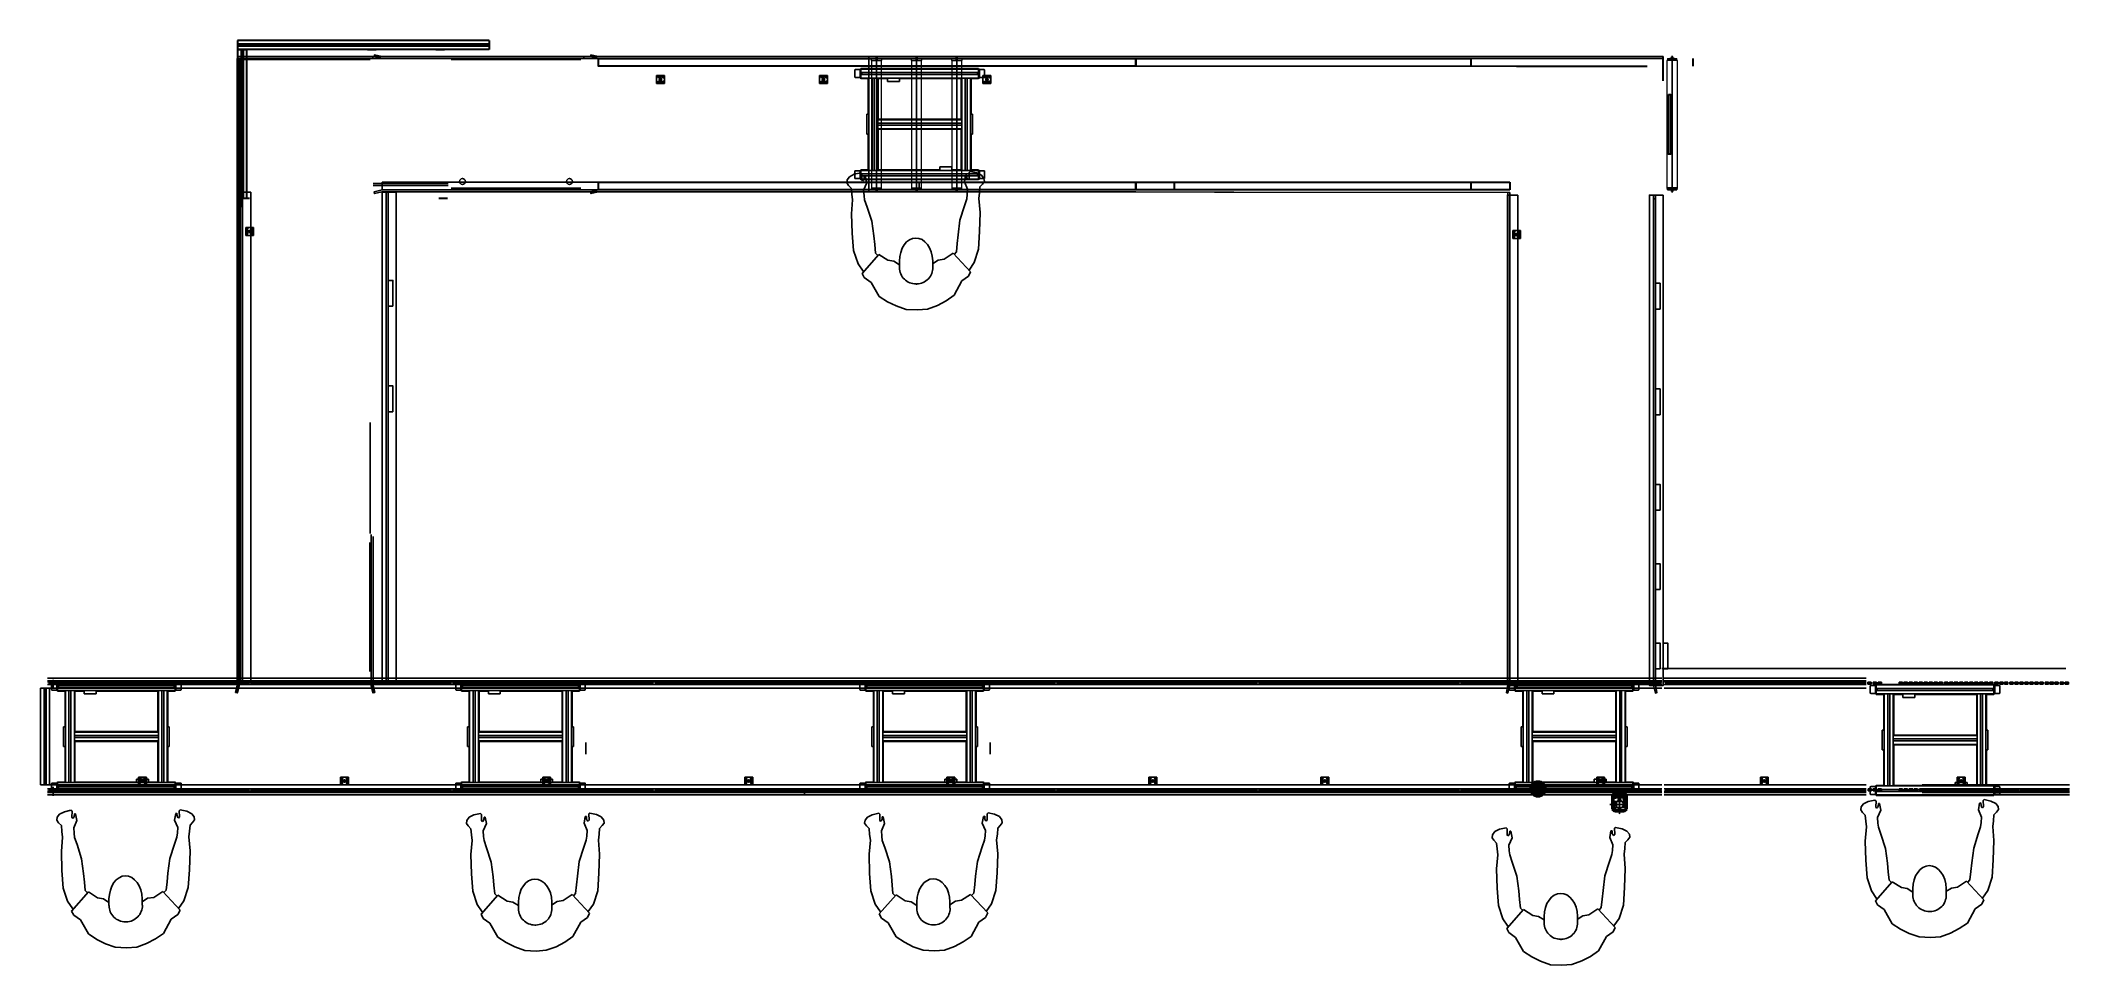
# Model space of a CAD drawing. Header units: millimetres. Extents: x 16661 to 26901, y -416 to 4250.
import ezdxf

# ---------------------------------------------------------------- set-up
doc = ezdxf.new("R2010")
doc.units = ezdxf.units.MM
for name, pattern in [('AM_ISO02W050', [7.5, 6, -1.5]), ('AM_ISO02W050x2', [3.75, 3, -0.75]), ('AM_ISO08W050', [18, 12, -1.5, 3, -1.5]), ('AM_ISO08W050x2', [9, 6, -0.75, 1.5, -0.75]), ('AXES2', [1.125, 0.75, -0.125, 0.125, -0.125]), ('CACHE2', [0.1875, 0.125, -0.0625]), ('LÍNEAS_OCULTAS', [9.525, 6.35, -3.175])]:
    doc.linetypes.add(name, pattern=pattern)
for name, color, linetype in [('000_ARMARIOS THIN CLIENTS', 9, 'Continuous'), ('000_CANALES', 253, 'Continuous'), ('000_L1_PAP ACTUAL', 7, 'Continuous'), ('000_LINEA', 3, 'Continuous'), ('000_LINEA SUPERIOR L1', 253, 'Continuous'), ('000_MEMORY SEATS LAYOUT L1', 2, 'Continuous'), ('000_OPERARIOS', 1, 'Continuous'), ('000_PALETS L1', 40, 'Continuous'), ('000_PROP LAZO LOOP', 7, 'Continuous'), ('000_PROP_ OPERARIOS', 6, 'Continuous'), ('ALPHA', 254, 'Continuous'), ('AXE', 80, 'AXES2'), ('BALIZAS', 30, 'Continuous'), ('DETECTORES', 5, 'Continuous'), ('OCULTAS', 8, 'LÍNEAS_OCULTAS'), ('POINTILLE_COURT', 41, 'CACHE2')]:
    doc.layers.add(name, color=color, linetype=linetype)
for name, color, linetype, lineweight in [('AM_0', 7, 'Continuous', 50), ('AM_0N', 7, 'Continuous', 50), ('AM_1', 14, 'Continuous', 50), ('AM_2', 5, 'Continuous', 50), ('AM_3', 6, 'AM_ISO02W050', 25), ('AM_3N', 6, 'AM_ISO02W050', 25), ('AM_4', 3, 'Continuous', 25), ('AM_4N', 3, 'Continuous', 25), ('AM_7', 4, 'AM_ISO08W050', 25), ('AM_7N', 4, 'AM_ISO08W050', 25)]:
    doc.layers.add(name, color=color, linetype=linetype, lineweight=lineweight)

# ---------------------------------------------------------------- blocks, each defined once
blk = doc.blocks.new('persona01')
at = {"color": 0, "linetype": 'Continuous'}
for p, q in [((154454, 70659), (154511, 70662)), ((154511, 70662), (154562, 70658)), ((154278, 70521), (154318, 70592)), ((154318, 70592), (154360, 70619)), ((154360, 70619), (154404, 70641)), ((154404, 70641), (154454, 70659)), ((154562, 70658), (154612, 70640)), ((154612, 70640), (154656, 70617)), ((154656, 70617), (154697, 70589)), ((154697, 70589), (154736, 70517)), ((154213, 70427), (154239, 70465)), ((154233, 70476), (154244, 70497)), ((154318, 70380), (154233, 70476)), ((154244, 70497), (154278, 70521)), ((154505, 70531), (154509, 70531)), ((154505, 70531), (154509, 70531)), ((154505, 70531), (154509, 70531)), ((154505, 70531), (154509, 70531)), ((154505, 70531), (154509, 70531)), ((154505, 70531), (154509, 70531)), ((154693, 70377), (154781, 70471)), ((154736, 70517), (154770, 70493)), ((154770, 70493), (154781, 70471)), ((154800, 70425), (154773, 70463)), ((154184, 70272), (154191, 70360)), ((154191, 70360), (154213, 70427)), ((154302, 70373), (154298, 70330)), ((154314, 70385), (154302, 70373)), ((154318, 70380), (154364, 70410)), ((154364, 70410), (154394, 70415)), ((154394, 70415), (154422, 70433)), ((154422, 70448), (154422, 70415)), ((154422, 70415), (154424, 70392)), ((154424, 70392), (154429, 70371)), ((154429, 70371), (154436, 70350)), ((154575, 70349), (154583, 70369)), ((154583, 70369), (154588, 70391)), ((154588, 70391), (154590, 70414)), ((154617, 70412), (154589, 70430)), ((154590, 70414), (154590, 70447)), ((154648, 70407), (154617, 70412)), ((154693, 70377), (154648, 70407)), ((154699, 70383), (154710, 70371)), ((154710, 70371), (154715, 70328)), ((154822, 70358), (154800, 70425)), ((154828, 70269), (154822, 70358)), ((154182, 70175), (154184, 70272)), ((154294, 70287), (154284, 70213)), ((154298, 70330), (154294, 70287)), ((154436, 70350), (154447, 70333)), ((154447, 70333), (154459, 70318)), ((154459, 70318), (154473, 70308)), ((154473, 70308), (154489, 70301)), ((154489, 70301), (154505, 70299)), ((154505, 70299), (154521, 70301)), ((154521, 70301), (154537, 70307)), ((154537, 70307), (154551, 70318)), ((154551, 70318), (154564, 70332)), ((154564, 70332), (154575, 70349)), ((154715, 70328), (154719, 70285)), ((154719, 70285), (154729, 70211)), ((154831, 70173), (154828, 70269)), ((154188, 70104), (154182, 70175)), ((154284, 70213), (154261, 70141)), ((154729, 70211), (154752, 70138)), ((154825, 70102), (154831, 70173)), ((154168, 70031), (154182, 70045)), ((154182, 70045), (154184, 70075)), ((154184, 70075), (154188, 70104)), ((154246, 70084), (154244, 70056)), ((154244, 70056), (154260, 70019)), ((154248, 70105), (154246, 70084)), ((154261, 70141), (154248, 70105)), ((154752, 70138), (154764, 70103)), ((154769, 70054), (154753, 70017)), ((154764, 70103), (154767, 70082)), ((154767, 70082), (154769, 70054)), ((154829, 70073), (154825, 70102)), ((154831, 70043), (154829, 70073)), ((154159, 70018), (154168, 70031)), ((154161, 70003), (154159, 70018)), ((154173, 69987), (154161, 70003)), ((154197, 69975), (154173, 69987)), ((154230, 69968), (154197, 69975)), ((154236, 69973), (154230, 69968)), ((154239, 70009), (154235, 70003)), ((154235, 70003), (154236, 69973)), ((154243, 70006), (154239, 70009)), ((154247, 69999), (154243, 70006)), ((154248, 69986), (154247, 69999)), ((154253, 69986), (154248, 69986)), ((154260, 70019), (154253, 69986)), ((154753, 70017), (154759, 69984)), ((154759, 69984), (154765, 69983)), ((154765, 69983), (154766, 69997)), ((154766, 69997), (154769, 70004)), ((154769, 70004), (154773, 70007)), ((154773, 70007), (154778, 70001)), ((154778, 70001), (154777, 69970)), ((154777, 69970), (154782, 69966)), ((154782, 69966), (154815, 69973)), ((154815, 69973), (154840, 69985)), ((154844, 70029), (154831, 70043)), ((154840, 69985), (154852, 70001)), ((154854, 70016), (154844, 70029)), ((154852, 70001), (154854, 70016))]:
    blk.add_line(p, q, dxfattribs=at)
for centre, start_param, end_param in [((154505, 70448), 2.356194, 3.926991), ((154508, 70448), 0.769158, 2.339972)]:
    blk.add_ellipse(centre, major_axis=(58.5, -58.5), ratio=1, start_param=start_param, end_param=end_param, dxfattribs=at)
blk = doc.blocks.new('A$C2A9C6B79')
at = {"layer": 'BALIZAS'}
h = blk.add_hatch(color=256, dxfattribs=at)
edge = h.paths.add_edge_path()
edge.add_arc((40, 40), 40, 0, 360)
blk.add_circle((40, 40), 40, dxfattribs=at)
blk = doc.blocks.new('A$C693D6913')
at = {"layer": '000_PALETS L1'}
for p, q in [((173, 580), (173, 616)), ((199, 618), (175, 618)), ((199, 618), (199, 621)), ((203, 621), (199, 621)), ((199, 618), (199, 606)), ((203, 623), (797, 623)), ((203, 621), (203, 623)), ((203, 621), (797, 621)), ((203, 621), (203, 618)), ((203, 621), (203, 618)), ((203, 603), (203, 618)), ((203, 606), (203, 618)), ((797, 623), (797, 621)), ((797, 621), (797, 618)), ((797, 618), (797, 621)), ((801, 621), (797, 621)), ((797, 603), (797, 618)), ((797, 618), (797, 606)), ((801, 621), (801, 618)), ((801, 618), (825, 618)), ((801, 606), (801, 618)), ((827, 616), (827, 580)), ((199, 578), (175, 578)), ((199, 605), (199, 606)), ((199, 591), (199, 605)), ((199, 605), (203, 605)), ((199, 603), (201, 603)), ((201, 593), (199, 593)), ((199, 590), (199, 591)), ((203, 591), (199, 591)), ((199, 590), (199, 579)), ((199, 576), (199, 579)), ((199, 576), (203, 576)), ((203, 603), (201, 603)), ((201, 593), (203, 593)), ((203, 603), (797, 603)), ((203, 593), (797, 593)), ((203, 579), (203, 593)), ((203, 579), (203, 590)), ((203, 579), (203, 576)), ((203, 579), (203, 576)), ((203, 576), (243, 576)), ((203, 576), (203, 573)), ((203, 573), (243, 573)), ((205, 603), (205, 593)), ((208, 593), (208, 603)), ((241, 573), (243, 573)), ((241, 393), (241, 573)), ((243, 576), (243, 393)), ((246, 576), (243, 576)), ((246, 576), (261, 576)), ((261, 576), (271, 576)), ((261, 576), (261, 111)), ((271, 576), (271, 111)), ((271, 576), (285, 576)), ((288, 576), (285, 576)), ((288, 576), (712, 576)), ((288, 576), (288, 366)), ((291, 573), (288, 573)), ((288, 573), (338, 573)), ((291, 366), (291, 573)), ((338, 576), (338, 558)), ((338, 558), (398, 558)), ((398, 576), (398, 558)), ((398, 573), (712, 573)), ((710, 573), (712, 573)), ((710, 366), (710, 573)), ((712, 576), (712, 366)), ((715, 576), (712, 576)), ((715, 576), (730, 576)), ((730, 576), (740, 576)), ((730, 576), (730, 111)), ((740, 576), (740, 111)), ((740, 576), (754, 576)), ((757, 576), (754, 576)), ((757, 576), (797, 576)), ((757, 576), (757, 393)), ((760, 573), (757, 573)), ((757, 573), (797, 573)), ((760, 393), (760, 573)), ((792, 603), (792, 593)), ((795, 593), (795, 603)), ((797, 605), (801, 605)), ((799, 603), (797, 603)), ((797, 579), (797, 593)), ((797, 593), (799, 593)), ((801, 591), (797, 591)), ((797, 590), (797, 579)), ((797, 579), (797, 576)), ((797, 576), (797, 579)), ((797, 573), (797, 576)), ((797, 576), (801, 576)), ((799, 603), (801, 603)), ((801, 593), (799, 593)), ((801, 606), (801, 605)), ((801, 605), (801, 591)), ((801, 591), (801, 590)), ((801, 579), (801, 590)), ((801, 579), (801, 576)), ((801, 578), (825, 578)), ((243, 393), (233, 393)), ((233, 389), (233, 393)), ((233, 389), (233, 297)), ((243, 393), (243, 389)), ((243, 297), (243, 389)), ((288, 366), (712, 366)), ((288, 366), (288, 363)), ((288, 348), (288, 363)), ((288, 348), (288, 338)), ((288, 348), (712, 348)), ((288, 338), (712, 338)), ((288, 324), (288, 338)), ((288, 324), (288, 321)), ((288, 321), (288, 111)), ((288, 321), (712, 321)), ((291, 368), (710, 368)), ((291, 366), (291, 368)), ((291, 113), (291, 321)), ((291, 321), (291, 318)), ((291, 318), (710, 318)), ((710, 368), (710, 366)), ((710, 113), (710, 321)), ((710, 318), (710, 321)), ((712, 366), (712, 363)), ((712, 348), (712, 363)), ((712, 348), (712, 338)), ((712, 324), (712, 338)), ((712, 324), (712, 321)), ((712, 321), (712, 111)), ((767, 393), (757, 393)), ((757, 389), (757, 393)), ((757, 389), (757, 297)), ((767, 393), (767, 389)), ((767, 297), (767, 389)), ((233, 293), (233, 297)), ((233, 293), (243, 293)), ((241, 113), (241, 293)), ((243, 297), (243, 293)), ((243, 293), (243, 111)), ((757, 293), (757, 297)), ((757, 293), (757, 111)), ((757, 293), (767, 293)), ((760, 113), (760, 293)), ((767, 297), (767, 293)), ((173, 70), (173, 106)), ((199, 108), (175, 108)), ((199, 108), (199, 111)), ((203, 111), (199, 111)), ((199, 108), (199, 96)), ((203, 113), (243, 113)), ((203, 111), (203, 113)), ((203, 111), (243, 111)), ((203, 111), (203, 108)), ((203, 111), (203, 108)), ((203, 93), (203, 108)), ((203, 96), (203, 108)), ((243, 113), (241, 113)), ((246, 111), (243, 111)), ((246, 111), (261, 111)), ((261, 111), (271, 111)), ((271, 111), (285, 111)), ((288, 111), (285, 111)), ((288, 113), (291, 113)), ((288, 113), (602, 113)), ((288, 111), (712, 111)), ((662, 128), (602, 128)), ((602, 111), (602, 128)), ((662, 111), (662, 128)), ((662, 113), (712, 113)), ((712, 113), (710, 113)), ((715, 111), (712, 111)), ((715, 111), (730, 111)), ((730, 111), (740, 111)), ((740, 111), (754, 111)), ((757, 111), (754, 111)), ((757, 113), (760, 113)), ((757, 113), (797, 113)), ((757, 111), (797, 111)), ((797, 113), (797, 111)), ((797, 108), (797, 111)), ((801, 111), (797, 111)), ((797, 111), (797, 108)), ((797, 108), (797, 96)), ((797, 93), (797, 108)), ((801, 111), (801, 108)), ((801, 96), (801, 108)), ((801, 108), (825, 108)), ((827, 106), (827, 70)), ((199, 68), (175, 68)), ((199, 95), (199, 96)), ((199, 81), (199, 95)), ((199, 95), (203, 95)), ((199, 93), (201, 93)), ((201, 83), (199, 83)), ((199, 80), (199, 81)), ((203, 81), (199, 81)), ((199, 80), (199, 69)), ((199, 66), (199, 69)), ((199, 66), (203, 66)), ((203, 93), (201, 93)), ((201, 83), (203, 83)), ((203, 93), (797, 93)), ((203, 83), (797, 83)), ((203, 69), (203, 83)), ((203, 69), (203, 80)), ((203, 69), (203, 66)), ((203, 69), (203, 66)), ((203, 66), (797, 66)), ((203, 66), (203, 63)), ((203, 63), (797, 63)), ((205, 93), (205, 83)), ((208, 83), (208, 93)), ((792, 93), (792, 83)), ((795, 83), (795, 93)), ((797, 95), (801, 95)), ((799, 93), (797, 93)), ((797, 69), (797, 83)), ((797, 83), (799, 83)), ((801, 81), (797, 81)), ((797, 80), (797, 69)), ((797, 66), (797, 69)), ((797, 69), (797, 66)), ((797, 66), (801, 66)), ((797, 63), (797, 66)), ((799, 93), (801, 93)), ((801, 83), (799, 83)), ((801, 96), (801, 95)), ((801, 95), (801, 81)), ((801, 81), (801, 80)), ((801, 69), (801, 80)), ((801, 69), (801, 66)), ((801, 68), (825, 68))]:
    blk.add_line(p, q, dxfattribs=at)
at = {"layer": '000_PALETS L1', "flags": 128}
for points in [[(199, 603), (199, 603), (199, 603), (199, 603), (199, 603), (199, 603), (199, 603), (199, 603), (199, 603), (199, 603), (199, 603), (199, 603), (199, 603), (199, 603), (199, 603), (199, 603), (199, 603), (199, 603), (199, 603), (199, 603), (199, 603), (199, 603), (199, 603), (199, 603), (199, 603)], [(199, 593), (199, 593), (199, 593), (199, 593), (199, 593), (199, 593), (199, 593), (199, 593), (199, 593), (199, 593), (199, 593), (199, 593), (199, 593), (199, 593), (199, 593), (199, 593), (199, 593), (199, 593), (199, 593), (199, 593), (199, 593), (199, 593), (199, 593), (199, 593), (199, 593)], [(801, 603), (801, 603), (801, 603), (801, 603), (801, 603), (801, 603), (801, 603), (801, 603), (801, 603), (801, 603), (801, 603), (801, 603), (801, 603), (801, 603), (801, 603), (801, 603), (801, 603), (801, 603), (801, 603), (801, 603), (801, 603), (801, 603), (801, 603), (801, 603), (801, 603)], [(801, 593), (801, 593), (801, 593), (801, 593), (801, 593), (801, 593), (801, 593), (801, 593), (801, 593), (801, 593), (801, 593), (801, 593), (801, 593), (801, 593), (801, 593), (801, 593), (801, 593), (801, 593), (801, 593), (801, 593), (801, 593), (801, 593), (801, 593), (801, 593), (801, 593)], [(199, 93), (199, 93), (199, 93), (199, 93), (199, 93), (199, 93), (199, 93), (199, 93), (199, 93), (199, 93), (199, 93), (199, 93), (199, 93), (199, 93), (199, 93), (199, 93), (199, 93), (199, 93), (199, 93), (199, 93), (199, 93), (199, 93), (199, 93), (199, 93), (199, 93)], [(199, 83), (199, 83), (199, 83), (199, 83), (199, 83), (199, 83), (199, 83), (199, 83), (199, 83), (199, 83), (199, 83), (199, 83), (199, 83), (199, 83), (199, 83), (199, 83), (199, 83), (199, 83), (199, 83), (199, 83), (199, 83), (199, 83), (199, 83), (199, 83), (199, 83)], [(801, 93), (801, 93), (801, 93), (801, 93), (801, 93), (801, 93), (801, 93), (801, 93), (801, 93), (801, 93), (801, 93), (801, 93), (801, 93), (801, 93), (801, 93), (801, 93), (801, 93), (801, 93), (801, 93), (801, 93), (801, 93), (801, 93), (801, 93), (801, 93), (801, 93)], [(801, 83), (801, 83), (801, 83), (801, 83), (801, 83), (801, 83), (801, 83), (801, 83), (801, 83), (801, 83), (801, 83), (801, 83), (801, 83), (801, 83), (801, 83), (801, 83), (801, 83), (801, 83), (801, 83), (801, 83), (801, 83), (801, 83), (801, 83), (801, 83), (801, 83)]]:
    blk.add_lwpolyline(points, dxfattribs=at)
at = {"layer": '000_PALETS L1'}
for centre, start, end in [((175, 616), 90, 180), ((825, 616), 0, 90), ((175, 580), 180, 270), ((825, 580), 270, 0), ((175, 106), 90, 180), ((825, 106), 0, 90), ((175, 70), 180, 270), ((825, 70), 270, 0)]:
    blk.add_arc(centre, 2, start, end, dxfattribs=at)
blk = doc.blocks.new('RodiL1simb entre MyT_p')
at = {"layer": '000_LINEA'}
for points in [[(-999, -5), (-999, 5), (-1016, 5), (-1016, -5)], [(-973, -5), (-973, 5), (-990, 5), (-990, -5)], [(-948, -5), (-948, 5), (-965, 5), (-965, -5)], [(-842, -5), (-842, 5), (-859, 5), (-859, -5)], [(-817, -5), (-817, 5), (-834, 5), (-834, -5)], [(-791, -5), (-791, 5), (-808, 5), (-808, -5)], [(-766, -5), (-766, 5), (-783, 5), (-783, -5)], [(-740, -5), (-740, 5), (-757, 5), (-757, -5)], [(-715, -5), (-715, 5), (-732, 5), (-732, -5)], [(-690, -5), (-690, 5), (-707, 5), (-707, -5)], [(-664, -5), (-664, 5), (-681, 5), (-681, -5)], [(-639, -5), (-639, 5), (-656, 5), (-656, -5)], [(-613, -5), (-613, 5), (-630, 5), (-630, -5)], [(-588, -5), (-588, 5), (-605, 5), (-605, -5)], [(-563, -5), (-563, 5), (-580, 5), (-580, -5)], [(-537, -5), (-537, 5), (-554, 5), (-554, -5)], [(-512, -5), (-512, 5), (-529, 5), (-529, -5)], [(-486, -5), (-486, 5), (-503, 5), (-503, -5)], [(-461, -5), (-461, 5), (-478, 5), (-478, -5)], [(-436, -5), (-436, 5), (-453, 5), (-453, -5)], [(-410, -5), (-410, 5), (-427, 5), (-427, -5)], [(-385, -5), (-385, 5), (-402, 5), (-402, -5)], [(-359, -5), (-359, 5), (-376, 5), (-376, -5)], [(-334, -5), (-334, 5), (-351, 5), (-351, -5)], [(-309, -5), (-309, 5), (-326, 5), (-326, -5)], [(-283, -5), (-283, 5), (-300, 5), (-300, -5)], [(-258, -5), (-258, 5), (-275, 5), (-275, -5)], [(-232, -5), (-232, 5), (-249, 5), (-249, -5)], [(-207, -5), (-207, 5), (-224, 5), (-224, -5)], [(-182, -5), (-182, 5), (-199, 5), (-199, -5)], [(-156, -5), (-156, 5), (-173, 5), (-173, -5)], [(-131, -5), (-131, 5), (-148, 5), (-148, -5)], [(-105, -5), (-105, 5), (-122, 5), (-122, -5)], [(-80, -5), (-80, 5), (-97, 5), (-97, -5)], [(-55, -5), (-55, 5), (-72, 5), (-72, -5)], [(-29, -5), (-29, 5), (-46, 5), (-46, -5)], [(-4, -5), (-4, 5), (-21, 5), (-21, -5)]]:
    blk.add_hatch(color=256, dxfattribs=at).paths.add_polyline_path(points)
for p, q in [((-1016, 5), (-1016, -5)), ((-999, 5), (-1016, 5)), ((-999, 5), (-999, -5)), ((-990, 5), (-990, -5)), ((-973, 5), (-990, 5)), ((-973, 5), (-973, -5)), ((-965, 5), (-965, -5)), ((-948, 5), (-965, 5)), ((-948, 5), (-948, -5)), ((-859, 5), (-859, -5)), ((-842, 5), (-859, 5)), ((-842, 5), (-842, -5)), ((-834, 5), (-834, -5)), ((-817, 5), (-834, 5)), ((-817, 5), (-817, -5)), ((-808, 5), (-808, -5)), ((-791, 5), (-808, 5)), ((-791, 5), (-791, -5)), ((-783, 5), (-783, -5)), ((-766, 5), (-783, 5)), ((-766, 5), (-766, -5)), ((-757, 5), (-757, -5)), ((-740, 5), (-757, 5)), ((-740, 5), (-740, -5)), ((-732, 5), (-732, -5)), ((-715, 5), (-732, 5)), ((-715, 5), (-715, -5)), ((-707, 5), (-707, -5)), ((-690, 5), (-707, 5)), ((-690, 5), (-690, -5)), ((-681, 5), (-681, -5)), ((-664, 5), (-681, 5)), ((-664, 5), (-664, -5)), ((-656, 5), (-656, -5)), ((-639, 5), (-656, 5)), ((-639, 5), (-639, -5)), ((-630, 5), (-630, -5)), ((-613, 5), (-630, 5)), ((-613, 5), (-613, -5)), ((-605, 5), (-605, -5)), ((-588, 5), (-605, 5)), ((-588, 5), (-588, -5)), ((-580, 5), (-580, -5)), ((-563, 5), (-580, 5)), ((-563, 5), (-563, -5)), ((-554, 5), (-554, -5)), ((-537, 5), (-554, 5)), ((-537, 5), (-537, -5)), ((-529, 5), (-529, -5)), ((-512, 5), (-529, 5)), ((-512, 5), (-512, -5)), ((-503, 5), (-503, -5)), ((-486, 5), (-503, 5)), ((-486, 5), (-486, -5)), ((-478, 5), (-478, -5)), ((-461, 5), (-478, 5)), ((-461, 5), (-461, -5)), ((-453, 5), (-453, -5)), ((-436, 5), (-453, 5)), ((-436, 5), (-436, -5)), ((-427, 5), (-427, -5)), ((-410, 5), (-427, 5)), ((-410, 5), (-410, -5)), ((-402, 5), (-402, -5)), ((-385, 5), (-402, 5)), ((-385, 5), (-385, -5)), ((-376, 5), (-376, -5)), ((-359, 5), (-376, 5)), ((-359, 5), (-359, -5)), ((-351, 5), (-351, -5)), ((-334, 5), (-351, 5)), ((-334, 5), (-334, -5)), ((-326, 5), (-326, -5)), ((-309, 5), (-326, 5)), ((-309, 5), (-309, -5)), ((-300, 5), (-300, -5)), ((-283, 5), (-300, 5)), ((-283, 5), (-283, -5)), ((-275, 5), (-275, -5)), ((-258, 5), (-275, 5)), ((-258, 5), (-258, -5)), ((-249, 5), (-249, -5)), ((-232, 5), (-249, 5)), ((-232, 5), (-232, -5)), ((-224, 5), (-224, -5)), ((-207, 5), (-224, 5)), ((-207, 5), (-207, -5)), ((-199, 5), (-199, -5)), ((-182, 5), (-199, 5)), ((-182, 5), (-182, -5)), ((-173, 5), (-173, -5)), ((-156, 5), (-173, 5)), ((-156, 5), (-156, -5)), ((-148, 5), (-148, -5)), ((-131, 5), (-148, 5)), ((-131, 5), (-131, -5)), ((-122, 5), (-122, -5)), ((-105, 5), (-122, 5)), ((-105, 5), (-105, -5)), ((-97, 5), (-97, -5)), ((-80, 5), (-97, 5)), ((-80, 5), (-80, -5)), ((-72, 5), (-72, -5)), ((-55, 5), (-72, 5)), ((-55, 5), (-55, -5)), ((-46, 5), (-46, -5)), ((-29, 5), (-46, 5)), ((-29, 5), (-29, -5)), ((-21, 5), (-21, -5)), ((-4, 5), (-21, 5)), ((-4, 5), (-4, -5)), ((-999, -5), (-1016, -5)), ((-973, -5), (-990, -5)), ((-948, -5), (-965, -5)), ((-842, -5), (-859, -5)), ((-817, -5), (-834, -5)), ((-791, -5), (-808, -5)), ((-766, -5), (-783, -5)), ((-740, -5), (-757, -5)), ((-715, -5), (-732, -5)), ((-690, -5), (-707, -5)), ((-664, -5), (-681, -5)), ((-639, -5), (-656, -5)), ((-613, -5), (-630, -5)), ((-588, -5), (-605, -5)), ((-563, -5), (-580, -5)), ((-537, -5), (-554, -5)), ((-512, -5), (-529, -5)), ((-486, -5), (-503, -5)), ((-461, -5), (-478, -5)), ((-436, -5), (-453, -5)), ((-410, -5), (-427, -5)), ((-385, -5), (-402, -5)), ((-359, -5), (-376, -5)), ((-334, -5), (-351, -5)), ((-309, -5), (-326, -5)), ((-283, -5), (-300, -5)), ((-258, -5), (-275, -5)), ((-232, -5), (-249, -5)), ((-207, -5), (-224, -5)), ((-182, -5), (-199, -5)), ((-156, -5), (-173, -5)), ((-131, -5), (-148, -5)), ((-105, -5), (-122, -5)), ((-80, -5), (-97, -5)), ((-55, -5), (-72, -5)), ((-29, -5), (-46, -5)), ((-4, -5), (-21, -5))]:
    blk.add_line(p, q, dxfattribs=at)
at = {"layer": 'AM_7', "linetype": 'AM_ISO08W050x2'}
for p, q in [((-1008, 6), (-1008, -6)), ((-982, 6), (-982, -6)), ((-956, 6), (-956, -6)), ((-850, 6), (-850, -6)), ((-825, 6), (-825, -6)), ((-800, 6), (-800, -6)), ((-774, 6), (-774, -6)), ((-749, 6), (-749, -6)), ((-724, 6), (-724, -6)), ((-698, 6), (-698, -6)), ((-673, 6), (-673, -6)), ((-647, 6), (-647, -6)), ((-622, 6), (-622, -6)), ((-596, 6), (-596, -6)), ((-571, 6), (-571, -6)), ((-546, 6), (-546, -6)), ((-520, 6), (-520, -6)), ((-495, 6), (-495, -6)), ((-470, 6), (-470, -6)), ((-444, 6), (-444, -6)), ((-419, 6), (-419, -6)), ((-393, 6), (-393, -6)), ((-368, 6), (-368, -6)), ((-342, 6), (-342, -6)), ((-317, 6), (-317, -6)), ((-292, 6), (-292, -6)), ((-266, 6), (-266, -6)), ((-241, 6), (-241, -6)), ((-216, 6), (-216, -6)), ((-190, 6), (-190, -6)), ((-165, 6), (-165, -6)), ((-139, 6), (-139, -6)), ((-114, 6), (-114, -6)), ((-88, 6), (-88, -6)), ((-63, 6), (-63, -6)), ((-38, 6), (-38, -6)), ((-12, 6), (-12, -6))]:
    blk.add_line(p, q, dxfattribs=at)
at = {"layer": 'AM_7'}
for p, q in [((-505, 0), (-484, 0)), ((-480, 0), (-459, 0)), ((-455, 0), (-434, 0)), ((-429, 0), (-408, 0)), ((-404, 0), (-383, 0)), ((-378, 0), (-357, 0)), ((-353, 0), (-332, 0)), ((-328, 0), (-307, 0)), ((-302, 0), (-281, 0)), ((-277, 0), (-256, 0)), ((-251, 0), (-230, 0)), ((-226, 0), (-205, 0)), ((-201, 0), (-180, 0)), ((-175, 0), (-154, 0)), ((-150, 0), (-129, 0)), ((-124, 0), (-103, 0)), ((-99, 0), (-78, 0)), ((-74, 0), (-53, 0)), ((-48, 0), (-27, 0)), ((-23, 0), (-2, 0)), ((-1018, 0), (-997, 0)), ((-992, 0), (-971, 0)), ((-967, 0), (-946, 0)), ((-861, 0), (-840, 0)), ((-836, 0), (-815, 0)), ((-810, 0), (-789, 0)), ((-785, 0), (-764, 0)), ((-759, 0), (-738, 0)), ((-734, 0), (-713, 0)), ((-709, 0), (-688, 0)), ((-683, 0), (-662, 0)), ((-658, 0), (-637, 0)), ((-632, 0), (-611, 0)), ((-607, 0), (-586, 0)), ((-582, 0), (-561, 0)), ((-556, 0), (-535, 0)), ((-531, 0), (-510, 0))]:
    blk.add_line(p, q, dxfattribs=at)
blk = doc.blocks.new('tramoentreMyT_p')
at = {"layer": '000_LINEA'}
for p, q in [((0, 276), (0, 1020)), ((19, 276), (19, 1020)), ((32, 276), (32, 1020)), ((38, 276), (38, 1020)), ((50, 276), (50, 1020))]:
    blk.add_line(p, q, dxfattribs=at)
at = {"layer": 'AM_7', "linetype": 'AM_ISO08W050x2', "rotation": 90}
for p in [(-513, 1019), (25, 1020)]:
    blk.add_blockref('RodiL1simb entre MyT_p', p, dxfattribs=at)
blk = doc.blocks.new('RodiL1simbol_p')
at = {"layer": '000_LINEA'}
for points in [[(-994.4, -5.15), (-994.4, 5.15), (-1011.4, 5.15), (-1011.4, -5.15)], [(-969, -5.15), (-969, 5.15), (-986, 5.15), (-986, -5.15)], [(-943.6, -5.15), (-943.6, 5.15), (-960.6, 5.15), (-960.6, -5.15)], [(-918.2, -5.15), (-918.2, 5.15), (-935.2, 5.15), (-935.2, -5.15)], [(-892.8, -5.15), (-892.8, 5.15), (-909.8, 5.15), (-909.8, -5.15)], [(-867.4, -5.15), (-867.4, 5.15), (-884.4, 5.15), (-884.4, -5.15)], [(-842, -5.15), (-842, 5.15), (-859, 5.15), (-859, -5.15)], [(-816.6, -5.15), (-816.6, 5.15), (-833.6, 5.15), (-833.6, -5.15)], [(-791.2, -5.15), (-791.2, 5.15), (-808.2, 5.15), (-808.2, -5.15)], [(-765.8, -5.15), (-765.8, 5.15), (-782.8, 5.15), (-782.8, -5.15)], [(-740.4, -5.15), (-740.4, 5.15), (-757.4, 5.15), (-757.4, -5.15)], [(-715, -5.15), (-715, 5.15), (-732, 5.15), (-732, -5.15)], [(-689.6, -5.15), (-689.6, 5.15), (-706.6, 5.15), (-706.6, -5.15)], [(-664.2, -5.15), (-664.2, 5.15), (-681.2, 5.15), (-681.2, -5.15)], [(-638.8, -5.15), (-638.8, 5.15), (-655.8, 5.15), (-655.8, -5.15)], [(-613.4, -5.15), (-613.4, 5.15), (-630.4, 5.15), (-630.4, -5.15)], [(-588, -5.15), (-588, 5.15), (-605, 5.15), (-605, -5.15)], [(-562.6, -5.15), (-562.6, 5.15), (-579.6, 5.15), (-579.6, -5.15)], [(-537.2, -5.15), (-537.2, 5.15), (-554.2, 5.15), (-554.2, -5.15)], [(-511.8, -5.15), (-511.8, 5.15), (-528.8, 5.15), (-528.8, -5.15)], [(-486.4, -5.15), (-486.4, 5.15), (-503.4, 5.15), (-503.4, -5.15)], [(-461, -5.15), (-461, 5.15), (-478, 5.15), (-478, -5.15)], [(-435.6, -5.15), (-435.6, 5.15), (-452.6, 5.15), (-452.6, -5.15)], [(-410.2, -5.15), (-410.2, 5.15), (-427.2, 5.15), (-427.2, -5.15)], [(-384.8, -5.15), (-384.8, 5.15), (-401.8, 5.15), (-401.8, -5.15)], [(-359.4, -5.15), (-359.4, 5.15), (-376.4, 5.15), (-376.4, -5.15)], [(-334, -5.15), (-334, 5.15), (-351, 5.15), (-351, -5.15)], [(-308.6, -5.15), (-308.6, 5.15), (-325.6, 5.15), (-325.6, -5.15)], [(-283.2, -5.15), (-283.2, 5.15), (-300.2, 5.15), (-300.2, -5.15)], [(-257.8, -5.15), (-257.8, 5.15), (-274.8, 5.15), (-274.8, -5.15)], [(-232.4, -5.15), (-232.4, 5.15), (-249.4, 5.15), (-249.4, -5.15)], [(-207, -5.15), (-207, 5.15), (-224, 5.15), (-224, -5.15)], [(-181.6, -5.15), (-181.6, 5.15), (-198.6, 5.15), (-198.6, -5.15)], [(-156.2, -5.15), (-156.2, 5.15), (-173.2, 5.15), (-173.2, -5.15)], [(-130.8, -5.15), (-130.8, 5.15), (-147.8, 5.15), (-147.8, -5.15)], [(-105.4, -5.15), (-105.4, 5.15), (-122.4, 5.15), (-122.4, -5.15)], [(-80, -5.15), (-80, 5.15), (-97, 5.15), (-97, -5.15)], [(-54.6, -5.15), (-54.6, 5.15), (-71.6, 5.15), (-71.6, -5.15)], [(-29.2, -5.15), (-29.2, 5.15), (-46.2, 5.15), (-46.2, -5.15)], [(-3.8, -5.15), (-3.8, 5.15), (-20.8, 5.15), (-20.8, -5.15)]]:
    blk.add_hatch(color=256, dxfattribs=at).paths.add_polyline_path(points)
for p, q in [((-1011.4, 5.15), (-1011.4, -5.15)), ((-994.4, 5.15), (-1011.4, 5.15)), ((-994.4, 5.15), (-994.4, -5.15)), ((-986, 5.15), (-986, -5.15)), ((-969, 5.15), (-986, 5.15)), ((-969, 5.15), (-969, -5.15)), ((-960.6, 5.15), (-960.6, -5.15)), ((-943.6, 5.15), (-960.6, 5.15)), ((-943.6, 5.15), (-943.6, -5.15)), ((-935.2, 5.15), (-935.2, -5.15)), ((-918.2, 5.15), (-935.2, 5.15)), ((-918.2, 5.15), (-918.2, -5.15)), ((-909.8, 5.15), (-909.8, -5.15)), ((-892.8, 5.15), (-909.8, 5.15)), ((-892.8, 5.15), (-892.8, -5.15)), ((-884.4, 5.15), (-884.4, -5.15)), ((-867.4, 5.15), (-884.4, 5.15)), ((-867.4, 5.15), (-867.4, -5.15)), ((-859, 5.15), (-859, -5.15)), ((-842, 5.15), (-859, 5.15)), ((-842, 5.15), (-842, -5.15)), ((-833.6, 5.15), (-833.6, -5.15)), ((-816.6, 5.15), (-833.6, 5.15)), ((-816.6, 5.15), (-816.6, -5.15)), ((-808.2, 5.15), (-808.2, -5.15)), ((-791.2, 5.15), (-808.2, 5.15)), ((-791.2, 5.15), (-791.2, -5.15)), ((-782.8, 5.15), (-782.8, -5.15)), ((-765.8, 5.15), (-782.8, 5.15)), ((-765.8, 5.15), (-765.8, -5.15)), ((-757.4, 5.15), (-757.4, -5.15)), ((-740.4, 5.15), (-757.4, 5.15)), ((-740.4, 5.15), (-740.4, -5.15)), ((-732, 5.15), (-732, -5.15)), ((-715, 5.15), (-732, 5.15)), ((-715, 5.15), (-715, -5.15)), ((-706.6, 5.15), (-706.6, -5.15)), ((-689.6, 5.15), (-706.6, 5.15)), ((-689.6, 5.15), (-689.6, -5.15)), ((-681.2, 5.15), (-681.2, -5.15)), ((-664.2, 5.15), (-681.2, 5.15)), ((-664.2, 5.15), (-664.2, -5.15)), ((-655.8, 5.15), (-655.8, -5.15)), ((-638.8, 5.15), (-655.8, 5.15)), ((-638.8, 5.15), (-638.8, -5.15)), ((-630.4, 5.15), (-630.4, -5.15)), ((-613.4, 5.15), (-630.4, 5.15)), ((-613.4, 5.15), (-613.4, -5.15)), ((-605, 5.15), (-605, -5.15)), ((-588, 5.15), (-605, 5.15)), ((-588, 5.15), (-588, -5.15)), ((-579.6, 5.15), (-579.6, -5.15)), ((-562.6, 5.15), (-579.6, 5.15)), ((-562.6, 5.15), (-562.6, -5.15)), ((-554.2, 5.15), (-554.2, -5.15)), ((-537.2, 5.15), (-554.2, 5.15)), ((-537.2, 5.15), (-537.2, -5.15)), ((-528.8, 5.15), (-528.8, -5.15)), ((-511.8, 5.15), (-528.8, 5.15)), ((-511.8, 5.15), (-511.8, -5.15)), ((-503.4, 5.15), (-503.4, -5.15)), ((-486.4, 5.15), (-503.4, 5.15)), ((-486.4, 5.15), (-486.4, -5.15)), ((-478, 5.15), (-478, -5.15)), ((-461, 5.15), (-478, 5.15)), ((-461, 5.15), (-461, -5.15)), ((-452.6, 5.15), (-452.6, -5.15)), ((-435.6, 5.15), (-452.6, 5.15)), ((-435.6, 5.15), (-435.6, -5.15)), ((-427.2, 5.15), (-427.2, -5.15)), ((-410.2, 5.15), (-427.2, 5.15)), ((-410.2, 5.15), (-410.2, -5.15)), ((-401.8, 5.15), (-401.8, -5.15)), ((-384.8, 5.15), (-401.8, 5.15)), ((-384.8, 5.15), (-384.8, -5.15)), ((-376.4, 5.15), (-376.4, -5.15)), ((-359.4, 5.15), (-376.4, 5.15)), ((-359.4, 5.15), (-359.4, -5.15)), ((-351, 5.15), (-351, -5.15)), ((-334, 5.15), (-351, 5.15)), ((-334, 5.15), (-334, -5.15)), ((-325.6, 5.15), (-325.6, -5.15)), ((-308.6, 5.15), (-325.6, 5.15)), ((-308.6, 5.15), (-308.6, -5.15)), ((-300.2, 5.15), (-300.2, -5.15)), ((-283.2, 5.15), (-300.2, 5.15)), ((-283.2, 5.15), (-283.2, -5.15)), ((-274.8, 5.15), (-274.8, -5.15)), ((-257.8, 5.15), (-274.8, 5.15)), ((-257.8, 5.15), (-257.8, -5.15)), ((-249.4, 5.15), (-249.4, -5.15)), ((-232.4, 5.15), (-249.4, 5.15)), ((-232.4, 5.15), (-232.4, -5.15)), ((-224, 5.15), (-224, -5.15)), ((-207, 5.15), (-224, 5.15)), ((-207, 5.15), (-207, -5.15)), ((-198.6, 5.15), (-198.6, -5.15)), ((-181.6, 5.15), (-198.6, 5.15)), ((-181.6, 5.15), (-181.6, -5.15)), ((-173.2, 5.15), (-173.2, -5.15)), ((-156.2, 5.15), (-173.2, 5.15)), ((-156.2, 5.15), (-156.2, -5.15)), ((-147.8, 5.15), (-147.8, -5.15)), ((-130.8, 5.15), (-147.8, 5.15)), ((-130.8, 5.15), (-130.8, -5.15)), ((-122.4, 5.15), (-122.4, -5.15)), ((-105.4, 5.15), (-122.4, 5.15)), ((-105.4, 5.15), (-105.4, -5.15)), ((-97, 5.15), (-97, -5.15)), ((-80, 5.15), (-97, 5.15)), ((-80, 5.15), (-80, -5.15)), ((-71.6, 5.15), (-71.6, -5.15)), ((-54.6, 5.15), (-71.6, 5.15)), ((-54.6, 5.15), (-54.6, -5.15)), ((-46.2, 5.15), (-46.2, -5.15)), ((-29.2, 5.15), (-46.2, 5.15)), ((-29.2, 5.15), (-29.2, -5.15)), ((-20.8, 5.15), (-20.8, -5.15)), ((-3.8, 5.15), (-20.8, 5.15)), ((-3.8, 5.15), (-3.8, -5.15)), ((-994.4, -5.15), (-1011.4, -5.15)), ((-969, -5.15), (-986, -5.15)), ((-943.6, -5.15), (-960.6, -5.15)), ((-918.2, -5.15), (-935.2, -5.15)), ((-892.8, -5.15), (-909.8, -5.15)), ((-867.4, -5.15), (-884.4, -5.15)), ((-842, -5.15), (-859, -5.15)), ((-816.6, -5.15), (-833.6, -5.15)), ((-791.2, -5.15), (-808.2, -5.15)), ((-765.8, -5.15), (-782.8, -5.15)), ((-740.4, -5.15), (-757.4, -5.15)), ((-715, -5.15), (-732, -5.15)), ((-689.6, -5.15), (-706.6, -5.15)), ((-664.2, -5.15), (-681.2, -5.15)), ((-638.8, -5.15), (-655.8, -5.15)), ((-613.4, -5.15), (-630.4, -5.15)), ((-588, -5.15), (-605, -5.15)), ((-562.6, -5.15), (-579.6, -5.15)), ((-537.2, -5.15), (-554.2, -5.15)), ((-511.8, -5.15), (-528.8, -5.15)), ((-486.4, -5.15), (-503.4, -5.15)), ((-461, -5.15), (-478, -5.15)), ((-435.6, -5.15), (-452.6, -5.15)), ((-410.2, -5.15), (-427.2, -5.15)), ((-384.8, -5.15), (-401.8, -5.15)), ((-359.4, -5.15), (-376.4, -5.15)), ((-334, -5.15), (-351, -5.15)), ((-308.6, -5.15), (-325.6, -5.15)), ((-283.2, -5.15), (-300.2, -5.15)), ((-257.8, -5.15), (-274.8, -5.15)), ((-232.4, -5.15), (-249.4, -5.15)), ((-207, -5.15), (-224, -5.15)), ((-181.6, -5.15), (-198.6, -5.15)), ((-156.2, -5.15), (-173.2, -5.15)), ((-130.8, -5.15), (-147.8, -5.15)), ((-105.4, -5.15), (-122.4, -5.15)), ((-80, -5.15), (-97, -5.15)), ((-54.6, -5.15), (-71.6, -5.15)), ((-29.2, -5.15), (-46.2, -5.15)), ((-3.8, -5.15), (-20.8, -5.15))]:
    blk.add_line(p, q, dxfattribs=at)
at = {"layer": 'AM_7'}
for p, q in [((-1013.4, 0), (-992.4, 0)), ((-988, 0), (-967, 0)), ((-962.6, 0), (-941.6, 0)), ((-937.2, 0), (-916.2, 0)), ((-911.8, 0), (-890.8, 0)), ((-886.4, 0), (-865.4, 0)), ((-861, 0), (-840, 0)), ((-835.6, 0), (-814.6, 0)), ((-810.2, 0), (-789.2, 0)), ((-784.8, 0), (-763.8, 0)), ((-759.4, 0), (-738.4, 0)), ((-734, 0), (-713, 0)), ((-708.6, 0), (-687.6, 0)), ((-683.2, 0), (-662.2, 0)), ((-657.8, 0), (-636.8, 0)), ((-632.4, 0), (-611.4, 0)), ((-607, 0), (-586, 0)), ((-581.6, 0), (-560.6, 0)), ((-556.2, 0), (-535.2, 0)), ((-530.8, 0), (-509.8, 0)), ((-505.4, 0), (-484.4, 0)), ((-480, 0), (-459, 0)), ((-454.6, 0), (-433.6, 0)), ((-429.2, 0), (-408.2, 0)), ((-403.8, 0), (-382.8, 0)), ((-378.4, 0), (-357.4, 0)), ((-353, 0), (-332, 0)), ((-327.6, 0), (-306.6, 0)), ((-302.2, 0), (-281.2, 0)), ((-276.8, 0), (-255.8, 0)), ((-251.4, 0), (-230.4, 0)), ((-226, 0), (-205, 0)), ((-200.6, 0), (-179.6, 0)), ((-175.2, 0), (-154.2, 0)), ((-149.8, 0), (-128.8, 0)), ((-124.4, 0), (-103.4, 0)), ((-99, 0), (-78, 0)), ((-73.6, 0), (-52.6, 0)), ((-48.2, 0), (-27.2, 0)), ((-22.8, 0), (-1.8, 0))]:
    blk.add_line(p, q, dxfattribs=at)
at = {"layer": 'AM_7', "linetype": 'AM_ISO08W050x2'}
for p, q in [((-1002.9, 5.75), (-1002.9, -5.75)), ((-977.5, 5.75), (-977.5, -5.75)), ((-952.1, 5.75), (-952.1, -5.75)), ((-926.7, 5.75), (-926.7, -5.75)), ((-901.3, 5.75), (-901.3, -5.75)), ((-875.9, 5.75), (-875.9, -5.75)), ((-850.5, 5.75), (-850.5, -5.75)), ((-825.1, 5.75), (-825.1, -5.75)), ((-799.7, 5.75), (-799.7, -5.75)), ((-774.3, 5.75), (-774.3, -5.75)), ((-748.9, 5.75), (-748.9, -5.75)), ((-723.5, 5.75), (-723.5, -5.75)), ((-698.1, 5.75), (-698.1, -5.75)), ((-672.7, 5.75), (-672.7, -5.75)), ((-647.3, 5.75), (-647.3, -5.75)), ((-621.9, 5.75), (-621.9, -5.75)), ((-596.5, 5.75), (-596.5, -5.75)), ((-571.1, 5.75), (-571.1, -5.75)), ((-545.7, 5.75), (-545.7, -5.75)), ((-520.3, 5.75), (-520.3, -5.75)), ((-494.9, 5.75), (-494.9, -5.75)), ((-469.5, 5.75), (-469.5, -5.75)), ((-444.1, 5.75), (-444.1, -5.75)), ((-418.7, 5.75), (-418.7, -5.75)), ((-393.3, 5.75), (-393.3, -5.75)), ((-367.9, 5.75), (-367.9, -5.75)), ((-342.5, 5.75), (-342.5, -5.75)), ((-317.1, 5.75), (-317.1, -5.75)), ((-291.7, 5.75), (-291.7, -5.75)), ((-266.3, 5.75), (-266.3, -5.75)), ((-240.9, 5.75), (-240.9, -5.75)), ((-215.5, 5.75), (-215.5, -5.75)), ((-190.1, 5.75), (-190.1, -5.75)), ((-164.7, 5.75), (-164.7, -5.75)), ((-139.3, 5.75), (-139.3, -5.75)), ((-113.9, 5.75), (-113.9, -5.75)), ((-88.5, 5.75), (-88.5, -5.75)), ((-63.1, 5.75), (-63.1, -5.75)), ((-37.7, 5.75), (-37.7, -5.75)), ((-12.3, 5.75), (-12.3, -5.75))]:
    blk.add_line(p, q, dxfattribs=at)
blk = doc.blocks.new('A$C556F5306')
at = {"layer": '000_LINEA'}
for p, q in [((0, 0), (0, 1020)), ((19, 0), (19, 1020)), ((32, 0), (32, 1020)), ((38, 0), (38, 1020)), ((50, 0), (50, 1020))]:
    blk.add_line(p, q, dxfattribs=at)
at = {"layer": 'AM_7', "linetype": 'AM_ISO08W050x2', "rotation": 90.00000000000001}
blk.add_blockref('RodiL1simbol_p', (25, 1020), dxfattribs=at)
blk = doc.blocks.new('sop det altr_p')
at = {"layer": 'DETECTORES'}
blk.add_hatch(color=256, dxfattribs=at).paths.add_polyline_path([(6, 20, 1), (-6, 20, 1)])
at = {"layer": 'AM_7'}
for p, q in [((23, 32), (-23, 32)), ((23, 7), (-23, 7))]:
    blk.add_line(p, q, dxfattribs=at)
at = {"layer": 'AM_7', "linetype": 'AM_ISO08W050x2'}
for q in [(-9, 20), (0, 29), (0, 11), (9, 20)]:
    blk.add_line((0, 20), q, dxfattribs=at)
at = {"layer": 'DETECTORES'}
for p, q in [((-20, 40), (-20, 0)), ((-20, 40), (20, 40)), ((-1, 14), (-1, 0)), ((1, 14), (1, 0)), ((20, 40), (20, 0)), ((-20, 0), (-1, 0)), ((1, 0), (20, 0))]:
    blk.add_line(p, q, dxfattribs=at)
blk.add_circle((0, 20), 6, dxfattribs=at)
at = {"layer": 'OCULTAS', "linetype": 'LÍNEAS_OCULTAS'}
for p, q in [((-20, 36), (-14, 36)), ((-20, 28), (-14, 28)), ((-20, 11), (-14, 11)), ((-20, 3), (-14, 3)), ((-14, 32), (-14, 36)), ((-14, 34), (20, 34)), ((-14, 28), (-14, 32)), ((-14, 11), (-14, 7)), ((-14, 7), (-14, 3)), ((-14, 5), (20, 5))]:
    blk.add_line(p, q, dxfattribs=at)
at = {"layer": 'OCULTAS'}
for p, q in [((-14, 30), (20, 30)), ((-14, 9), (20, 9))]:
    blk.add_line(p, q, dxfattribs=at)
blk = doc.blocks.new('A$C378B65D7')
at = {"layer": 'AM_0'}
blk.add_circle((0, 0), 1.62, dxfattribs=at)
at = {"layer": 'AM_4'}
blk.add_arc((0, 0), 2, 170, 80, dxfattribs=at)
at = {"layer": 'AM_7', "linetype": 'AM_ISO08W050x2'}
for p, q in [((-5, 0), (5, 0)), ((0, 5), (0, -5))]:
    blk.add_line(p, q, dxfattribs=at)
blk = doc.blocks.new('A$C545C257C')
at = {"layer": 'AM_2'}
for p, q in [((-33, -4), (33, -4)), ((-33, -70), (-33, -4)), ((23, -80), (-23, -80)), ((33, -4), (33, -70))]:
    blk.add_line(p, q, dxfattribs=at)
blk.add_lwpolyline([(-33, -4), (-33, 0), (33, 0), (33, -4)], dxfattribs=at)
for centre, start, end in [((-23, -70), 180, 270), ((23, -70), 270, 0)]:
    blk.add_arc(centre, 10, start, end, dxfattribs=at)
at = {"layer": 'AM_7', "linetype": 'AM_ISO08W050x2'}
for p, q in [((-20, -7), (-20, 3)), ((20, -7), (20, 3))]:
    blk.add_line(p, q, dxfattribs=at)
at = {"layer": 'AM_2'}
for p in [(0, -21), (0, -74)]:
    blk.add_blockref('A$C378B65D7', p, dxfattribs=at)
blk = doc.blocks.new('A$C36CB73EF')
at = {"layer": 'ALPHA'}
for p, q in [((-15, 25), (-15, 13)), ((15, 25), (-15, 25)), ((15, 13), (15, 25)), ((-15, -13), (-15, -15)), ((-15, -15), (-15, -27)), ((-13, -15), (-15, -15)), ((-15, -15), (-13, -15)), ((-15, -27), (15, -27)), ((15, -15), (13, -15)), ((13, -15), (15, -15)), ((15, -15), (15, -13)), ((15, -27), (15, -15))]:
    blk.add_line(p, q, dxfattribs=at)
for centre, radius in [((-26, 23), 4.23), ((0, 0), 20), ((26, -23), 4.23)]:
    blk.add_circle(centre, radius, dxfattribs=at)
for points in [[(-34, 27), (-34, 29), (-32, 31), (-30, 32)], [(-34, -27), (-34, -27), (-34, 27), (-34, 27)], [(-30, 32), (-30, 32), (-18, 34), (-18, 34)], [(-18, 34), (-18, 34), (18, 34), (18, 34)], [(18, 34), (18, 34), (30, 32), (30, 32)], [(30, 32), (32, 31), (34, 29), (34, 27)], [(34, 27), (34, 27), (34, -27), (34, -27)], [(-30, -32), (-32, -31), (-34, -29), (-34, -27)], [(-18, -34), (-18, -34), (-30, -32), (-30, -32)], [(18, -34), (18, -34), (-18, -34), (-18, -34)], [(30, -32), (30, -32), (18, -34), (18, -34)], [(34, -27), (34, -29), (32, -31), (30, -32)]]:
    blk.add_open_spline(points, degree=3, dxfattribs=at)
at = {"layer": 'AXE'}
for p, q in [((-39, 0), (49, 0)), ((0, -49), (0, 39))]:
    blk.add_line(p, q, dxfattribs=at)
at = {"layer": 'POINTILLE_COURT'}
for p, q in [((-15, 13), (-15, -13)), ((15, -13), (15, 13)), ((-13, -15), (13, -15))]:
    blk.add_line(p, q, dxfattribs=at)
blk = doc.blocks.new('A$C24DA1651')
at = {"layer": 'AM_0N'}
for p, q in [((0, 5), (-1, 5)), ((-1, 0), (-1, 5)), ((-1, 0), (0, 1)), ((-1, 0), (0, 0)), ((0, 1), (0, 5)), ((0, -5), (0, 0)), ((-1, -5), (-1, 0)), ((-1, -5), (0, -5))]:
    blk.add_line(p, q, dxfattribs=at)
at = {"layer": 'AM_7N', "linetype": 'AM_ISO08W050x2'}
blk.add_line((3, 0), (-4, 0), dxfattribs=at)
blk = doc.blocks.new('A$C06AD37E4')
at = {"layer": 'AM_0N'}
for p, q in [((-5, -4), (-5, 4)), ((-4, 4), (0, 4)), ((0, 2), (0, 4)), ((0, 2), (2, 2)), ((0, -2), (0, 2)), ((2, 2), (15, 2)), ((2, 2), (2, -2)), ((2, 2), (2, 2)), ((15, 2), (15, 2)), ((15, 2), (15, -2)), ((15, 2), (15, -2)), ((-4, -4), (0, -4)), ((0, -4), (0, -2)), ((0, -2), (2, -2)), ((2, -2), (15, -2)), ((2, -2), (2, -2)), ((15, -2), (15, -2))]:
    blk.add_line(p, q, dxfattribs=at)
for centre, start, end in [((-4, 4), 90, 180), ((-4, -4), 180, 270)]:
    blk.add_arc(centre, 0.5, start, end, dxfattribs=at)
at = {"layer": 'AM_3N', "linetype": 'AM_ISO02W050x2'}
for p, q in [((-5, 2), (-2, 2)), ((-5, 1), (-2, 1)), ((-2, 2), (-1, 0)), ((-2, -2), (-1, 0)), ((-5, -1), (-2, -1)), ((-5, -2), (-2, -2))]:
    blk.add_line(p, q, dxfattribs=at)
for centre, radius, start, end in [((-3, 2), 0.941, 322.1211, 37.8789), ((-6, 0), 3.46, 340.5288, 19.4712), ((-3, -2), 0.941, 322.1211, 37.8789)]:
    blk.add_arc(centre, radius, start, end, dxfattribs=at)
at = {"layer": 'AM_4N'}
for p, q in [((15, 2), (2, 2)), ((2, 2), (2, 2)), ((15, -2), (2, -2)), ((2, -2), (2, -2))]:
    blk.add_line(p, q, dxfattribs=at)
at = {"layer": 'AM_7N', "linetype": 'AM_ISO08W050x2'}
blk.add_line((15, 0), (-8, 0), dxfattribs=at)
blk = doc.blocks.new('A$C230B6B6B')
at = {"layer": 'AM_0N'}
for p, q in [((0, 5), (0, -5)), ((1, 5), (0, 5)), ((1, -5), (1, 5)), ((0, -5), (1, -5))]:
    blk.add_line(p, q, dxfattribs=at)
at = {"layer": 'AM_7N', "linetype": 'AM_ISO08W050x2'}
blk.add_line((-3, 0), (4, 0), dxfattribs=at)
blk = doc.blocks.new('A$C12A96A58')
at = {"layer": 'AM_0'}
for name, p, rotation in [('A$C230B6B6B', (0, 0), 270), ('A$C24DA1651', (0, -2), 270), ('A$C06AD37E4', (0, -2), 90)]:
    blk.add_blockref(name, p, dxfattribs=dict(at, rotation=rotation))
blk = doc.blocks.new('A$C2E7360A2')
at = {"layer": 'AM_0'}
for p in [(-20, -4), (20, -4)]:
    blk.add_blockref('A$C12A96A58', p, dxfattribs=at)
at = {"layer": 'AM_2', "rotation": 270}
blk.add_blockref('A$C36CB73EF', (0, -48), dxfattribs=at)
at = {"layer": 'AM_3', "linetype": 'AM_ISO02W050x2'}
blk.add_blockref('A$C545C257C', (0, 0), dxfattribs=at)
blk = doc.blocks.new('Rod50x664MAN')
at = {"layer": '000_LINEA', "linetype": 'Continuous', "lineweight": 15}
for p, q in [((1, 721), (0, 710)), ((1, 721), (49, 721)), ((36, 721), (14, 721)), ((19, 721), (19, 721)), ((31, 721), (19, 721)), ((31, 721), (31, 721)), ((50, 710), (49, 721)), ((0, 68), (0, 710)), ((50, 710), (0, 710)), ((1, 717), (49, 717)), ((50, 710), (50, 68)), ((50, 68), (0, 68)), ((1, 58), (0, 68)), ((1, 62), (49, 62)), ((1, 58), (49, 58)), ((36, 58), (14, 58)), ((19, 57), (19, 58)), ((31, 57), (19, 57)), ((31, 58), (31, 57)), ((50, 68), (49, 58))]:
    blk.add_line(p, q, dxfattribs=at)
at = {"layer": 'AM_1'}
for p, q in [((31, 721), (19, 721)), ((31, 57), (19, 57))]:
    blk.add_line(p, q, dxfattribs=at)

msp = doc.modelspace()

# ---------------------------------------------------------------- linework, layer by layer
for p, q in [((22188, 4170), (24851, 4170)), ((24851, 4160), (22188, 4160)), ((24851, 4170), (24851, 4160)), ((26900, 1007), (26875, 1007)), ((20517, 475), (20469, 475)), ((20517, 444), (20517, 475))]:
    msp.add_line(p, q)
at = {"layer": '000_ARMARIOS THIN CLIENTS', "color": 51, "linetype": 'Continuous'}
for p, q in [((16661, 982), (16683, 982)), ((16661, 982), (16661, 494)), ((16678, 982), (16678, 494)), ((16688, 982), (16688, 494)), ((16661, 494), (16683, 494))]:
    msp.add_line(p, q, dxfattribs=at)
at = {"layer": '000_ARMARIOS THIN CLIENTS', "color": 51}
for p, q in [((16706, 982), (16683, 982)), ((16706, 982), (16706, 494)), ((16706, 494), (16683, 494))]:
    msp.add_line(p, q, dxfattribs=at)
at = {"layer": '000_ARMARIOS THIN CLIENTS', "color": 4, "linetype": 'AM_ISO08W050'}
msp.add_line((16683, 982), (16683, 494), dxfattribs=at)
at = {"layer": '000_CANALES'}
msp.add_line((26883, 1082), (24843, 1082), dxfattribs=at)
at = {"layer": '000_L1_PAP ACTUAL'}
for p, q in [((17653, 998), (17653, 4160)), ((17653, 4160), (17663, 4160)), ((17663, 999), (17663, 4160)), ((17668, 4155), (18322, 4155)), ((17668, 4155), (17668, 3505)), ((18327, 4160), (18337, 4160)), ((18337, 4160), (18337, 4170)), ((18383, 4170), (21096, 4170)), ((18384, 4160), (21096, 4160)), ((18383, 3486), (21096, 3486)), ((18384, 3496), (21096, 3496)), ((17668, 1717), (17668, 1067)), ((18322, 1717), (18322, 1067))]:
    msp.add_line(p, q, dxfattribs=at)
for points in [[(18384, 4160), (18344, 4170), (18346, 4177), (18383, 4170)], [(18384, 3496), (18344, 3486), (18346, 3478), (18383, 3486)], [(17663, 999), (17653, 959), (17645, 961), (17653, 998)], [(18327, 999), (18337, 959), (18344, 961), (18337, 998)]]:
    msp.add_lwpolyline(points, dxfattribs=at)
msp.add_lwpolyline([(18384, 3536), (21096, 3536), (21096, 3496), (18384, 3496)], close=True, dxfattribs=at)
at = {"layer": '000_LINEA SUPERIOR L1', "linetype": 'AM_ISO02W050x2'}
for p, q in [((16724, 979), (16724, 1024)), ((16724, 440), (16724, 485))]:
    msp.add_line(p, q, dxfattribs=at)
at = {"layer": '000_LINEA SUPERIOR L1'}
for p, q in [((16724, 979), (16724, 1024)), ((19413, 709), (19413, 669)), ((19413, 649), (19413, 669)), ((21453, 709), (21453, 669)), ((21453, 649), (21453, 669)), ((16724, 440), (16724, 485))]:
    msp.add_line(p, q, dxfattribs=at)
at = {"layer": '000_MEMORY SEATS LAYOUT L1', "lineweight": 30}
for p, q in [((24770, 4119), (24110, 4119)), ((24851, 4047), (24851, 4170))]:
    msp.add_line(p, q, dxfattribs=at)
at = {"layer": '000_PROP LAZO LOOP', "lineweight": 30}
for p, q in [((18925, 4250), (17655, 4250)), ((17655, 4250), (17655, 4205)), ((18925, 4232), (17655, 4232)), ((18925, 4222), (17655, 4222)), ((18925, 4205), (17655, 4205)), ((17655, 4205), (17700, 4205)), ((17655, 4205), (17655, 3455)), ((17673, 4205), (17673, 3455)), ((17683, 4205), (17683, 3455)), ((17700, 4205), (17700, 3455)), ((18310, 4205), (18355, 4205)), ((18655, 4205), (18700, 4205)), ((18925, 4250), (18925, 4205)), ((17670, 3455), (17670, 3410)), ((17670, 3455), (17715, 3455)), ((18670, 3455), (18715, 3455))]:
    msp.add_line(p, q, dxfattribs=at)
at = {"layer": '000_PROP LAZO LOOP'}
for p, q in [((17655, 4170), (19402, 4170)), ((17655, 4160), (17655, 4170)), ((17655, 998), (17655, 4160)), ((17665, 4160), (17655, 4160)), ((17655, 4160), (19402, 4160)), ((17665, 999), (17665, 4160)), ((18324, 4155), (17670, 4155)), ((17670, 4155), (17670, 3505)), ((18339, 4160), (18329, 4160)), ((18718, 4160), (18728, 4160)), ((18733, 4155), (19387, 4155)), ((19392, 4160), (19402, 4160)), ((19402, 4160), (19402, 4170)), ((19475, 4170), (22188, 4170)), ((19476, 4160), (22188, 4160)), ((20841, 3483), (20841, 4173)), ((20880, 3483), (20880, 4173)), ((20880, 3483), (20880, 4173)), ((21082, 3483), (21082, 4173)), ((21082, 3483), (21082, 4173)), ((21096, 4170), (22188, 4170)), ((21096, 4160), (22188, 4160)), ((21285, 3483), (21285, 4173)), ((21285, 3483), (21285, 4173)), ((24896, 3483), (24896, 4173)), ((24896, 3483), (24896, 4173)), ((17670, 3499), (17670, 1013)), ((17680, 3499), (17680, 1013)), ((18339, 3529), (18718, 3529)), ((18339, 3519), (18718, 3519)), ((18405, 3483), (18405, 1013)), ((18415, 3483), (18415, 1013)), ((18733, 3505), (19387, 3505)), ((18733, 3505), (19387, 3505)), ((19475, 3486), (22188, 3486)), ((19476, 3496), (22188, 3496)), ((21096, 3486), (24076, 3484)), ((21292, 3486), (24076, 3484)), ((22188, 3496), (23880, 3496)), ((22384, 3496), (24076, 3496)), ((24066, 3484), (24066, 998)), ((24076, 3484), (24076, 998)), ((24801, 3468), (24801, 998)), ((24811, 3452), (24801, 3452)), ((24811, 3468), (24811, 998)), ((18324, 2322), (18324, 1763)), ((18329, 999), (18329, 1758)), ((18339, 998), (18339, 1748)), ((24066, 1012), (24076, 1012)), ((24801, 1012), (24811, 1012))]:
    msp.add_line(p, q, dxfattribs=at)
for points in [[(19476, 4160), (19436, 4170), (19438, 4177), (19475, 4170)], [(19476, 3496), (19436, 3486), (19438, 3478), (19475, 3486)], [(17665, 999), (17655, 959), (17648, 961), (17655, 998)], [(18329, 999), (18339, 959), (18347, 961), (18339, 998)], [(24076, 998), (24066, 958), (24059, 960), (24066, 997)], [(24801, 998), (24811, 958), (24819, 960), (24811, 997)]]:
    msp.add_lwpolyline(points, dxfattribs=at)
at = {"layer": '000_PROP LAZO LOOP', "lineweight": 30}
for points in [[(19476, 4160), (22188, 4160), (22188, 4120), (19476, 4120)], [(19476, 4160), (22188, 4160), (22188, 4120), (19476, 4120)], [(24877, 3977), (24887, 3977), (24887, 3677), (24877, 3677)], [(19476, 3536), (22188, 3536), (22188, 3496), (19476, 3496)], [(19476, 3536), (22188, 3536), (22188, 3496), (19476, 3496)]]:
    msp.add_lwpolyline(points, close=True, dxfattribs=at)
for points in [[(24110, 4119), (22188, 4120), (22188, 4160), (23880, 4160)], [(23880, 4160), (23880, 4120)], [(25000, 4160), (25000, 4120)], [(23880, 3496), (22188, 3496), (22188, 3536), (23880, 3536)], [(24076, 3496), (22384, 3496), (22384, 3536), (24076, 3536)], [(23880, 3536), (23880, 3496)], [(24076, 3536), (24076, 3496)]]:
    msp.add_lwpolyline(points, dxfattribs=at)
at = {"layer": '000_PROP LAZO LOOP'}
for points in [[(17721, 3485), (17668, 3485), (17668, 1011), (17721, 1011)], [(18455, 3485), (18385, 3485), (18385, 1011), (18455, 1011)], [(24117, 3470), (24064, 3470), (24064, 996), (24117, 996)], [(24851, 3470), (24781, 3470), (24781, 996), (24851, 996)], [(18439, 2910), (18415, 2910), (18415, 3040), (18439, 3040)], [(24835, 2895), (24811, 2895), (24811, 3025), (24835, 3025)], [(18439, 2377), (18415, 2377), (18415, 2507), (18439, 2507)], [(24835, 2362), (24811, 2362), (24811, 2492), (24835, 2492)], [(24835, 1880), (24811, 1880), (24811, 2010), (24835, 2010)], [(24835, 1480), (24811, 1480), (24811, 1610), (24835, 1610)], [(24835, 1080), (24811, 1080), (24811, 1210), (24835, 1210)], [(24874, 1080), (24850, 1080), (24850, 1210), (24874, 1210)]]:
    msp.add_lwpolyline(points, close=True, dxfattribs=at)
for centre in [(18790, 3539), (19330, 3539)]:
    msp.add_circle(centre, 15, dxfattribs=at)

# ---------------------------------------------------------------- block references
at = {"layer": '000_CANALES'}
msp.add_blockref('A$C2A9C6B79', (24179, 434), dxfattribs=at)
at = {"layer": '000_LINEA', "xscale": -1, "rotation": 270}
for p in [(16695, 982), (17715, 982), (18735, 982), (19755, 982), (20763, 982), (21783, 982), (22803, 982), (23823, 982), (24855, 982)]:
    msp.add_blockref('A$C556F5306', p, dxfattribs=at)
at = {"layer": '000_LINEA', "rotation": 270}
for name, p in [('tramoentreMyT_p', (25881, 494)), ('A$C556F5306', (16695, 494)), ('A$C556F5306', (17715, 494)), ('A$C556F5306', (18735, 494)), ('A$C556F5306', (19755, 494)), ('A$C556F5306', (20763, 494)), ('A$C556F5306', (21783, 494)), ('A$C556F5306', (22803, 494)), ('A$C556F5306', (23823, 494)), ('A$C556F5306', (24855, 494))]:
    msp.add_blockref(name, p, dxfattribs=at)
at = {"layer": '000_OPERARIOS', "xscale": -1}
for p, rotation in [((-133956, 72379), 180.4344212911315), ((-128308, 70393), 179.9974323833131), ((-137413, 70341), 179.9974323833131), ((-133336, 70326), 179.9974323833131), ((-130169, 70253), 179.9974323833131)]:
    msp.add_blockref('persona01', p, dxfattribs=dict(at, rotation=rotation))
at = {"layer": '000_PALETS L1'}
for p in [(16543, 395), (18583, 395), (20623, 395), (23901, 395), (25723, 378)]:
    msp.add_blockref('A$C693D6913', p, dxfattribs=at)
at = {"layer": '000_PROP LAZO LOOP'}
for name, p, rotation in [('A$C693D6913', (21598, 4171), 180), ('sop det altr_p', (17696, 3286), 270), ('sop det altr_p', (24091, 3271), 270)]:
    msp.add_blockref(name, p, dxfattribs=dict(at, rotation=rotation))
at = {"layer": '000_PROP LAZO LOOP', "xscale": -1, "rotation": 359.9999999999973}
for p in [(20905, 3439), (20905, 3439), (21107, 3439), (21107, 3439), (21310, 3439), (21310, 3439)]:
    msp.add_blockref('Rod50x664MAN', p, dxfattribs=at)
at = {"layer": '000_PROP LAZO LOOP'}
msp.add_blockref('Rod50x664MAN', (24871, 3439), dxfattribs=at)
msp.add_blockref('Rod50x664MAN', (24871, 3439), dxfattribs=at)
at = {"layer": '000_PROP LAZO LOOP', "extrusion": (0, 0, -1), "xscale": -1, "zscale": -1, "rotation": 180}
for p in [(-19789, 4073), (-20612, 4073), (-21437, 4073)]:
    msp.add_blockref('sop det altr_p', p, dxfattribs=at)
at = {"layer": '000_PROP_ OPERARIOS', "xscale": -1, "rotation": 179.9974323833131}
for p in [(-128308, 70393), (-137413, 70341), (-135346, 70325), (-133336, 70326), (-130169, 70253)]:
    msp.add_blockref('persona01', p, dxfattribs=at)
at = {"layer": 'AM_1'}
msp.add_blockref('A$C2E7360A2', (24630, 444), dxfattribs=at)
at = {"layer": 'DETECTORES', "rotation": 270}
for p in [(17155, 514), (18175, 514), (19195, 514), (20215, 514), (21235, 514), (22255, 514), (23123, 514), (24515, 514), (25341, 514), (26335, 514)]:
    msp.add_blockref('sop det altr_p', p, dxfattribs=at)

doc.saveas('drawing.dxf')
